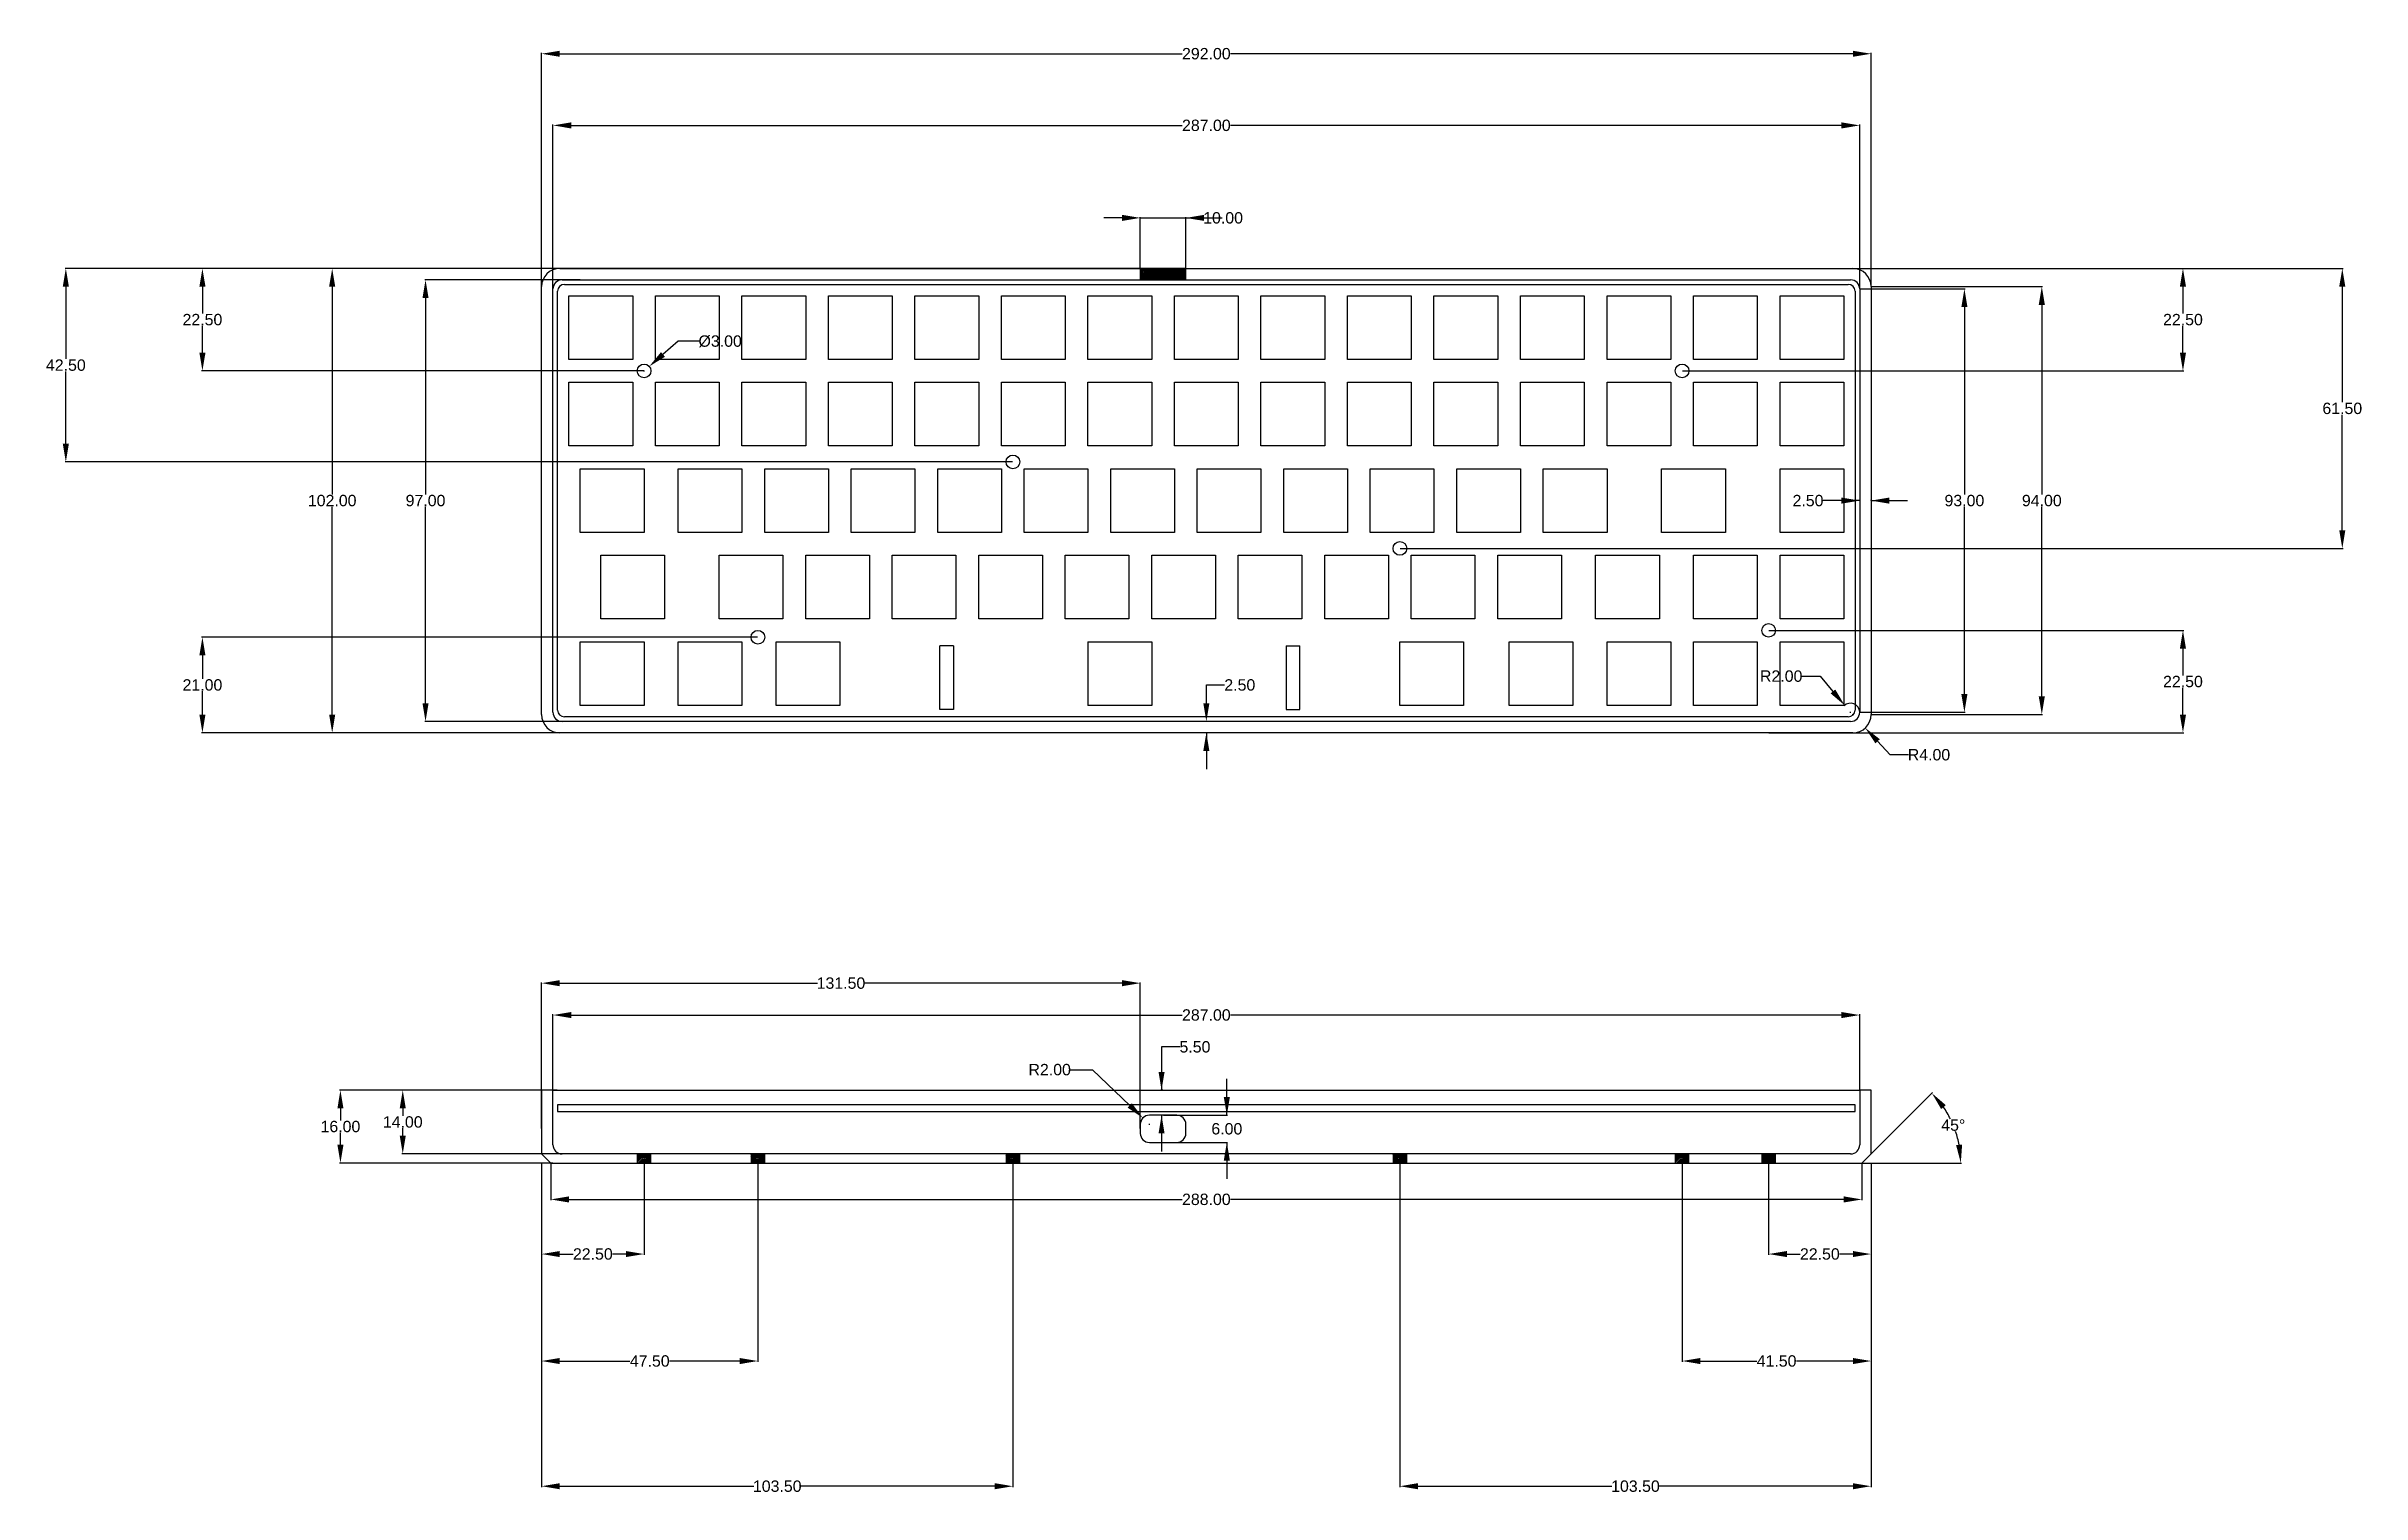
# Model space of a CAD drawing. Header units: inches. Extents: x -112 to 396, y -171 to 147.
import ezdxf

# ---------------------------------------------------------------- set-up
doc = ezdxf.new("R2010")
doc.units = ezdxf.units.IN
doc.header["$MEASUREMENT"] = 0
doc.layers.get('0').update_dxf_attribs({"color": 2})
doc.layers.add('case', color=7, linetype='Continuous')
doc.layers.add('quote', color=8, linetype='Continuous')
doc.styles.get("Standard").update_dxf_attribs({"font": 'arial.ttf', "height": 2.5})
doc.dimstyles.get("Standard").update_dxf_attribs({"dimtxt": 0.18, "dimasz": 4, "dimexe": 0.18, "dimexo": 0.0625, "dimgap": 0.09, "dimtad": 0, "dimtih": 1, "dimtoh": 1, "dimzin": 0, "dimdsep": 46, "dimtxsty": 'Standard', "dimcen": 0.09, "dimadec": 0, "dimazin": 0, "dimtfac": 1, "dimtofl": 0, "dimtmove": 0, "dimatfit": 3, "dimfxl": 1, "dimtolj": 1, "dimtzin": 0, "dimarcsym": 0})
pattern_1 = [(45, (0, -51), (-0.1767767, 0.1767767), [])]

# ---------------------------------------------------------------- blocks, each defined once
blk = doc.blocks.new('*D9')
at = {"layer": 'Defpoints', "color": 0}
for p in [(288.5, 145.66), (288.5, 94.5), (-3.5, 90.5)]:
    blk.add_point(p, dxfattribs=at)
at = {"layer": 'quote', "color": 0, "lineweight": -2}
for p, q in [((-3.5, 90.56), (-3.5, 145.84)), ((0.5, 145.66), (137.21, 145.66)), ((284.5, 145.66), (147.79, 145.66)), ((288.5, 94.56), (288.5, 145.84))]:
    blk.add_line(p, q, dxfattribs=at)
at = {"layer": 'quote', "color": 0}
for points in [[(0.5, 146.32), (0.5, 144.99), (-3.5, 145.66)], [(284.5, 144.99), (284.5, 146.32), (288.5, 145.66)]]:
    blk.add_solid(points, dxfattribs=at)
at = {"layer": 'quote', "color": 0, "insert": (142.5, 145.66), "char_height": 2.5, "attachment_point": 5}
blk.add_mtext('\\A1;292.00', dxfattribs=at)
blk = doc.blocks.new('*D10')
at = {"layer": 'Defpoints', "color": 0}
for p in [(286, 129.92), (-1, 94), (286, 94)]:
    blk.add_point(p, dxfattribs=at)
at = {"layer": 'quote', "color": 0, "lineweight": -2}
for p, q in [((-1, 94.06), (-1, 130.1)), ((3, 129.92), (137.21, 129.92)), ((282, 129.92), (147.79, 129.92)), ((286, 94.06), (286, 130.1))]:
    blk.add_line(p, q, dxfattribs=at)
at = {"layer": 'quote', "color": 0}
for points in [[(3, 130.59), (3, 129.25), (-1, 129.92)], [(282, 129.25), (282, 130.59), (286, 129.92)]]:
    blk.add_solid(points, dxfattribs=at)
at = {"layer": 'quote', "color": 0, "insert": (142.5, 129.92), "char_height": 2.5, "attachment_point": 5}
blk.add_mtext('\\A1;287.00', dxfattribs=at)
blk = doc.blocks.new('*D11')
at = {"layer": 'Defpoints', "color": 0}
for p in [(138, 109.6), (128, 98.5), (138, 98.5)]:
    blk.add_point(p, dxfattribs=at)
at = {"layer": 'quote', "color": 0, "lineweight": -2}
for p, q in [((124, 109.6), (120, 109.6)), ((128, 98.56), (128, 109.78)), ((128, 109.6), (138, 109.6)), ((138, 98.56), (138, 109.78)), ((138, 109.6), (142, 109.6)), ((142, 109.6), (146, 109.6))]:
    blk.add_line(p, q, dxfattribs=at)
at = {"layer": 'quote', "color": 0}
for points in [[(124, 108.94), (124, 110.27), (128, 109.6)], [(142, 110.27), (142, 108.94), (138, 109.6)]]:
    blk.add_solid(points, dxfattribs=at)
at = {"layer": 'quote', "color": 0, "insert": (146.18, 109.6), "char_height": 2.5, "attachment_point": 5}
blk.add_mtext('\\A1;10.00', dxfattribs=at)
blk = doc.blocks.new('*D16')
at = {"layer": 'Defpoints', "color": 0}
for p in [(0.5, 98.5), (-49.5, -3.5), (4.5, -3.5)]:
    blk.add_point(p, dxfattribs=at)
at = {"layer": 'quote', "color": 0, "lineweight": -2}
for p, q in [((0.44, 98.5), (-49.68, 98.5)), ((-49.5, 94.5), (-49.5, 48.87)), ((-49.5, 0.5), (-49.5, 46.13)), ((4.44, -3.5), (-49.68, -3.5))]:
    blk.add_line(p, q, dxfattribs=at)
at = {"layer": 'quote', "color": 0}
for points in [[(-48.83, 94.5), (-50.17, 94.5), (-49.5, 98.5)], [(-50.17, 0.5), (-48.83, 0.5), (-49.5, -3.5)]]:
    blk.add_solid(points, dxfattribs=at)
at = {"layer": 'quote', "color": 0, "insert": (-49.5, 47.5), "char_height": 2.5, "attachment_point": 5}
blk.add_mtext('\\A1;102.00', dxfattribs=at)
blk = doc.blocks.new('*D19')
at = {"layer": 'Defpoints', "color": 0}
for p in [(5, 96), (-29, -1), (5, -1)]:
    blk.add_point(p, dxfattribs=at)
at = {"layer": 'quote', "color": 0, "lineweight": -2}
for p, q in [((4.94, 96), (-29.18, 96)), ((-29, 92), (-29, 48.87)), ((-29, 3), (-29, 46.13)), ((4.94, -1), (-29.18, -1))]:
    blk.add_line(p, q, dxfattribs=at)
at = {"layer": 'quote', "color": 0}
for points in [[(-28.33, 92), (-29.67, 92), (-29, 96)], [(-29.67, 3), (-28.33, 3), (-29, -1)]]:
    blk.add_solid(points, dxfattribs=at)
at = {"layer": 'quote', "color": 0, "insert": (-29, 47.5), "char_height": 2.5, "attachment_point": 5}
blk.add_mtext('\\A1;97.00', dxfattribs=at)
blk = doc.blocks.new('*D22')
at = {"layer": 'Defpoints', "color": 0}
for p in [(288.5, 94.5), (288.5, 0.5), (326, 0.5)]:
    blk.add_point(p, dxfattribs=at)
at = {"layer": 'quote', "color": 0, "lineweight": -2}
for p, q in [((288.56, 94.5), (326.18, 94.5)), ((326, 90.5), (326, 48.87)), ((326, 4.5), (326, 46.13)), ((288.56, 0.5), (326.18, 0.5))]:
    blk.add_line(p, q, dxfattribs=at)
at = {"layer": 'quote', "color": 0}
for points in [[(326.67, 90.5), (325.33, 90.5), (326, 94.5)], [(325.33, 4.5), (326.67, 4.5), (326, 0.5)]]:
    blk.add_solid(points, dxfattribs=at)
at = {"layer": 'quote', "color": 0, "insert": (326, 47.5), "char_height": 2.5, "attachment_point": 5}
blk.add_mtext('\\A1;94.00', dxfattribs=at)
blk = doc.blocks.new('*D23')
at = {"layer": 'Defpoints', "color": 0}
for p in [(286, 94), (286, 1), (309, 1)]:
    blk.add_point(p, dxfattribs=at)
at = {"layer": 'quote', "color": 0, "lineweight": -2}
for p, q in [((286.06, 94), (309.18, 94)), ((309, 90), (309, 48.87)), ((309, 5), (309, 46.13)), ((286.06, 1), (309.18, 1))]:
    blk.add_line(p, q, dxfattribs=at)
at = {"layer": 'quote', "color": 0}
for points in [[(309.67, 90), (308.33, 90), (309, 94)], [(308.33, 5), (309.67, 5), (309, 1)]]:
    blk.add_solid(points, dxfattribs=at)
at = {"layer": 'quote', "color": 0, "insert": (309, 47.5), "char_height": 2.5, "attachment_point": 5}
blk.add_mtext('\\A1;93.00', dxfattribs=at)
blk = doc.blocks.new('*D24')
at = {"layer": 'Defpoints', "color": 0}
for p in [(20.13, 76.98), (17.87, 75.02)]:
    blk.add_point(p, dxfattribs=at)
at = {"layer": 'quote', "color": 0, "lineweight": -2}
for p, q in [((26.5, 82.5), (23.16, 79.6)), ((31.35, 82.5), (26.5, 82.5)), ((18.91, 76), (19.09, 76)), ((19, 75.91), (19, 76.09))]:
    blk.add_line(p, q, dxfattribs=at)
at = {"layer": 'quote', "color": 0}
blk.add_solid([(22.72, 80.11), (23.59, 79.1), (20.13, 76.98)], dxfattribs=at)
at = {"layer": 'quote', "color": 0, "insert": (35.72, 82.5), "char_height": 2.5, "attachment_point": 5}
blk.add_mtext('\\A1;%%c3.00', dxfattribs=at)
blk = doc.blocks.new('*D28')
at = {"layer": 'Defpoints', "color": 0}
for p in [(-1, -82), (-47.69, -98), (-1, -98)]:
    blk.add_point(p, dxfattribs=at)
at = {"layer": 'quote', "color": 0, "lineweight": -2}
for p, q in [((-1.06, -82), (-47.87, -82)), ((-47.69, -86), (-47.69, -88.63)), ((-47.69, -94), (-47.69, -91.37)), ((-1.06, -98), (-47.87, -98))]:
    blk.add_line(p, q, dxfattribs=at)
at = {"layer": 'quote', "color": 0}
for points in [[(-47.02, -86), (-48.35, -86), (-47.69, -82)], [(-48.35, -94), (-47.02, -94), (-47.69, -98)]]:
    blk.add_solid(points, dxfattribs=at)
at = {"layer": 'quote', "color": 0, "insert": (-47.69, -90), "char_height": 2.5, "attachment_point": 5}
blk.add_mtext('\\A1;16.00', dxfattribs=at)
blk = doc.blocks.new('*D30')
at = {"layer": 'Defpoints', "color": 0}
for p in [(-34, -82), (0, -82), (5, -96)]:
    blk.add_point(p, dxfattribs=at)
at = {"layer": 'quote', "color": 0, "lineweight": -2}
for p, q in [((-0.06, -82), (-34.18, -82)), ((-34, -86), (-34, -87.63)), ((-34, -92), (-34, -90.37)), ((4.94, -96), (-34.18, -96))]:
    blk.add_line(p, q, dxfattribs=at)
at = {"layer": 'quote', "color": 0}
for points in [[(-33.33, -86), (-34.67, -86), (-34, -82)], [(-34.67, -92), (-33.33, -92), (-34, -96)]]:
    blk.add_solid(points, dxfattribs=at)
at = {"layer": 'quote', "color": 0, "insert": (-34, -89), "char_height": 2.5, "attachment_point": 5}
blk.add_mtext('\\A1;14.00', dxfattribs=at)
blk = doc.blocks.new('*D33')
at = {"layer": 'Defpoints', "color": 0}
for p in [(133, -87.5), (133, -93.5), (147, -93.5)]:
    blk.add_point(p, dxfattribs=at)
at = {"layer": 'quote', "color": 0, "lineweight": -2}
for p, q in [((147, -87.5), (147, -79.5)), ((133.06, -87.5), (147.18, -87.5)), ((133.06, -93.5), (147.18, -93.5)), ((147, -93.5), (147, -101.5))]:
    blk.add_line(p, q, dxfattribs=at)
at = {"layer": 'quote', "color": 0}
for points in [[(146.33, -83.5), (147.67, -83.5), (147, -87.5)], [(147.67, -97.5), (146.33, -97.5), (147, -93.5)]]:
    blk.add_solid(points, dxfattribs=at)
at = {"layer": 'quote', "color": 0, "insert": (147, -90.5), "char_height": 2.5, "attachment_point": 5}
blk.add_mtext('\\A1;6.00', dxfattribs=at)
blk = doc.blocks.new('*D35')
at = {"layer": 'Defpoints', "color": 0}
for p in [(132.66, -82), (133, -82), (133, -87.5)]:
    blk.add_point(p, dxfattribs=at)
at = {"layer": 'quote', "color": 0, "lineweight": -2}
for p, q in [((136.66, -72.5), (132.66, -72.5)), ((132.66, -72.5), (132.66, -82)), ((132.94, -82), (132.48, -82)), ((132.94, -87.5), (132.48, -87.5)), ((132.66, -87.5), (132.66, -95.5))]:
    blk.add_line(p, q, dxfattribs=at)
at = {"layer": 'quote', "color": 0}
for points in [[(132, -78), (133.33, -78), (132.66, -82)], [(133.33, -91.5), (132, -91.5), (132.66, -87.5)]]:
    blk.add_solid(points, dxfattribs=at)
at = {"layer": 'quote', "color": 0, "insert": (140, -72.5), "char_height": 2.5, "attachment_point": 5}
blk.add_mtext('\\A1;5.50', dxfattribs=at)
blk = doc.blocks.new('*D36')
at = {"layer": 'Defpoints', "color": 0}
for p in [(128.56, -88.11), (130, -89.5)]:
    blk.add_point(p, dxfattribs=at)
at = {"layer": 'quote', "color": 0, "lineweight": -2}
for p, q in [((112.61, -77.5), (117.5, -77.5)), ((117.5, -77.5), (125.67, -85.34)), ((129.91, -89.5), (130.09, -89.5)), ((130, -89.59), (130, -89.41))]:
    blk.add_line(p, q, dxfattribs=at)
at = {"layer": 'quote', "color": 0}
blk.add_solid([(125.21, -85.83), (126.13, -84.86), (128.56, -88.11)], dxfattribs=at)
at = {"layer": 'quote', "color": 0, "insert": (108.09, -77.5), "char_height": 2.5, "attachment_point": 5}
blk.add_mtext('\\A1;R2.00', dxfattribs=at)
blk = doc.blocks.new('*D37')
at = {"layer": 'Defpoints', "color": 0}
for p in [(-78, 98.5), (133, 98.5), (19, 76)]:
    blk.add_point(p, dxfattribs=at)
at = {"layer": 'quote', "color": 0, "lineweight": -2}
for p, q in [((132.94, 98.5), (-78.18, 98.5)), ((-78, 94.5), (-78, 88.62)), ((-78, 80), (-78, 85.88)), ((18.94, 76), (-78.18, 76))]:
    blk.add_line(p, q, dxfattribs=at)
at = {"layer": 'quote', "color": 0}
for points in [[(-77.33, 94.5), (-78.67, 94.5), (-78, 98.5)], [(-78.67, 80), (-77.33, 80), (-78, 76)]]:
    blk.add_solid(points, dxfattribs=at)
at = {"layer": 'quote', "color": 0, "insert": (-78, 87.25), "char_height": 2.5, "attachment_point": 5}
blk.add_mtext('\\A1;22.50', dxfattribs=at)
blk = doc.blocks.new('*D38')
at = {"layer": 'Defpoints', "color": 0}
for p in [(44, 17.5), (-78, -3.5), (44, -3.5)]:
    blk.add_point(p, dxfattribs=at)
at = {"layer": 'quote', "color": 0, "lineweight": -2}
for p, q in [((43.94, 17.5), (-78.18, 17.5)), ((-78, 13.5), (-78, 8.37)), ((-78, 0.5), (-78, 5.63)), ((43.94, -3.5), (-78.18, -3.5))]:
    blk.add_line(p, q, dxfattribs=at)
at = {"layer": 'quote', "color": 0}
for points in [[(-77.33, 13.5), (-78.67, 13.5), (-78, 17.5)], [(-78.67, 0.5), (-77.33, 0.5), (-78, -3.5)]]:
    blk.add_solid(points, dxfattribs=at)
at = {"layer": 'quote', "color": 0, "insert": (-78, 7), "char_height": 2.5, "attachment_point": 5}
blk.add_mtext('\\A1;21.00', dxfattribs=at)
blk = doc.blocks.new('*D39')
at = {"layer": 'Defpoints', "color": 0}
for p in [(-108, 98.5), (100, 98.5), (100, 56)]:
    blk.add_point(p, dxfattribs=at)
at = {"layer": 'quote', "color": 0, "lineweight": -2}
for p, q in [((99.94, 98.5), (-108.18, 98.5)), ((-108, 94.5), (-108, 78.62)), ((-108, 60), (-108, 75.88)), ((99.94, 56), (-108.18, 56))]:
    blk.add_line(p, q, dxfattribs=at)
at = {"layer": 'quote', "color": 0}
for points in [[(-107.33, 94.5), (-108.67, 94.5), (-108, 98.5)], [(-108.67, 60), (-107.33, 60), (-108, 56)]]:
    blk.add_solid(points, dxfattribs=at)
at = {"layer": 'quote', "color": 0, "insert": (-108, 77.25), "char_height": 2.5, "attachment_point": 5}
blk.add_mtext('\\A1;42.50', dxfattribs=at)
blk = doc.blocks.new('*D40')
at = {"layer": 'Defpoints', "color": 0}
for p in [(247, 98.5), (357, 98.5), (247, 76)]:
    blk.add_point(p, dxfattribs=at)
at = {"layer": 'quote', "color": 0, "lineweight": -2}
for p, q in [((247.06, 98.5), (357.18, 98.5)), ((357, 94.5), (357, 88.62)), ((357, 80), (357, 85.88)), ((247.06, 76), (357.18, 76))]:
    blk.add_line(p, q, dxfattribs=at)
at = {"layer": 'quote', "color": 0}
for points in [[(357.67, 94.5), (356.33, 94.5), (357, 98.5)], [(356.33, 80), (357.67, 80), (357, 76)]]:
    blk.add_solid(points, dxfattribs=at)
at = {"layer": 'quote', "color": 0, "insert": (357, 87.25), "char_height": 2.5, "attachment_point": 5}
blk.add_mtext('\\A1;22.50', dxfattribs=at)
blk = doc.blocks.new('*D41')
at = {"layer": 'Defpoints', "color": 0}
for p in [(266, 19), (266, -3.5), (357, -3.5)]:
    blk.add_point(p, dxfattribs=at)
at = {"layer": 'quote', "color": 0, "lineweight": -2}
for p, q in [((266.06, 19), (357.18, 19)), ((357, 15), (357, 9.12)), ((357, 0.5), (357, 6.38)), ((266.06, -3.5), (357.18, -3.5))]:
    blk.add_line(p, q, dxfattribs=at)
at = {"layer": 'quote', "color": 0}
for points in [[(357.67, 15), (356.33, 15), (357, 19)], [(356.33, 0.5), (357.67, 0.5), (357, -3.5)]]:
    blk.add_solid(points, dxfattribs=at)
at = {"layer": 'quote', "color": 0, "insert": (357, 7.75), "char_height": 2.5, "attachment_point": 5}
blk.add_mtext('\\A1;22.50', dxfattribs=at)
blk = doc.blocks.new('*D42')
at = {"layer": 'Defpoints', "color": 0}
for p in [(185, 98.5), (392, 98.5), (185, 37)]:
    blk.add_point(p, dxfattribs=at)
at = {"layer": 'quote', "color": 0, "lineweight": -2}
for p, q in [((185.06, 98.5), (392.18, 98.5)), ((392, 94.5), (392, 69.12)), ((392, 41), (392, 66.38)), ((185.06, 37), (392.18, 37))]:
    blk.add_line(p, q, dxfattribs=at)
at = {"layer": 'quote', "color": 0}
for points in [[(392.67, 94.5), (391.33, 94.5), (392, 98.5)], [(391.33, 41), (392.67, 41), (392, 37)]]:
    blk.add_solid(points, dxfattribs=at)
at = {"layer": 'quote', "color": 0, "insert": (392, 67.75), "char_height": 2.5, "attachment_point": 5}
blk.add_mtext('\\A1;61.50', dxfattribs=at)
blk = doc.blocks.new('*D43')
at = {"layer": 'Defpoints', "color": 0}
for p in [(-3.5, -98), (19, -98), (-3.5, -118)]:
    blk.add_point(p, dxfattribs=at)
at = {"layer": 'quote', "color": 0, "lineweight": -2}
for p, q in [((-3.5, -98.06), (-3.5, -118.18)), ((19, -98.06), (19, -118.18)), ((0.5, -118), (3.43, -118)), ((15, -118), (12.07, -118))]:
    blk.add_line(p, q, dxfattribs=at)
at = {"layer": 'quote', "color": 0}
for points in [[(0.5, -117.33), (0.5, -118.67), (-3.5, -118)], [(15, -118.67), (15, -117.33), (19, -118)]]:
    blk.add_solid(points, dxfattribs=at)
at = {"layer": 'quote', "color": 0, "insert": (7.75, -118), "char_height": 2.5, "attachment_point": 5}
blk.add_mtext('\\A1;22.50', dxfattribs=at)
blk = doc.blocks.new('*D44')
at = {"layer": 'Defpoints', "color": 0}
for p in [(-3.5, -98.06), (44, -98), (-3.5, -141.5)]:
    blk.add_point(p, dxfattribs=at)
at = {"layer": 'quote', "color": 0, "lineweight": -2}
for p, q in [((-3.5, -98.12), (-3.5, -141.68)), ((44, -98.06), (44, -141.68)), ((0.5, -141.5), (15.89, -141.5)), ((40, -141.5), (24.61, -141.5))]:
    blk.add_line(p, q, dxfattribs=at)
at = {"layer": 'quote', "color": 0}
for points in [[(0.5, -140.83), (0.5, -142.17), (-3.5, -141.5)], [(40, -142.17), (40, -140.83), (44, -141.5)]]:
    blk.add_solid(points, dxfattribs=at)
at = {"layer": 'quote', "color": 0, "insert": (20.25, -141.5), "char_height": 2.5, "attachment_point": 5}
blk.add_mtext('\\A1;47.50', dxfattribs=at)
blk = doc.blocks.new('*D45')
at = {"layer": 'Defpoints', "color": 0}
for p in [(-3.5, -98), (100, -98), (-3.5, -169)]:
    blk.add_point(p, dxfattribs=at)
at = {"layer": 'quote', "color": 0, "lineweight": -2}
for p, q in [((-3.5, -98.06), (-3.5, -169.18)), ((100, -98.06), (100, -169.18)), ((0.5, -169), (43.09, -169)), ((96, -169), (53.41, -169))]:
    blk.add_line(p, q, dxfattribs=at)
at = {"layer": 'quote', "color": 0}
for points in [[(0.5, -168.33), (0.5, -169.67), (-3.5, -169)], [(96, -169.67), (96, -168.33), (100, -169)]]:
    blk.add_solid(points, dxfattribs=at)
at = {"layer": 'quote', "color": 0, "insert": (48.25, -169), "char_height": 2.5, "attachment_point": 5}
blk.add_mtext('\\A1;103.50', dxfattribs=at)
blk = doc.blocks.new('*D46')
at = {"layer": 'Defpoints', "color": 0}
for p in [(266, -98), (288.5, -98), (288.5, -118)]:
    blk.add_point(p, dxfattribs=at)
at = {"layer": 'quote', "color": 0, "lineweight": -2}
for p, q in [((266, -98.06), (266, -118.18)), ((288.5, -98.06), (288.5, -118.18)), ((270, -118), (272.93, -118)), ((284.5, -118), (281.57, -118))]:
    blk.add_line(p, q, dxfattribs=at)
at = {"layer": 'quote', "color": 0}
for points in [[(270, -117.33), (270, -118.67), (266, -118)], [(284.5, -118.67), (284.5, -117.33), (288.5, -118)]]:
    blk.add_solid(points, dxfattribs=at)
at = {"layer": 'quote', "color": 0, "insert": (277.25, -118), "char_height": 2.5, "attachment_point": 5}
blk.add_mtext('\\A1;22.50', dxfattribs=at)
blk = doc.blocks.new('*D47')
at = {"layer": 'Defpoints', "color": 0}
for p in [(247, -98), (288.5, -98.06), (288.5, -141.5)]:
    blk.add_point(p, dxfattribs=at)
at = {"layer": 'quote', "color": 0, "lineweight": -2}
for p, q in [((247, -98.06), (247, -141.68)), ((288.5, -98.12), (288.5, -141.68)), ((251, -141.5), (263.39, -141.5)), ((284.5, -141.5), (272.11, -141.5))]:
    blk.add_line(p, q, dxfattribs=at)
at = {"layer": 'quote', "color": 0}
for points in [[(251, -140.83), (251, -142.17), (247, -141.5)], [(284.5, -142.17), (284.5, -140.83), (288.5, -141.5)]]:
    blk.add_solid(points, dxfattribs=at)
at = {"layer": 'quote', "color": 0, "insert": (267.75, -141.5), "char_height": 2.5, "attachment_point": 5}
blk.add_mtext('\\A1;41.50', dxfattribs=at)
blk = doc.blocks.new('*D48')
at = {"layer": 'Defpoints', "color": 0}
for p in [(185, -98), (288.5, -98.12), (288.5, -169)]:
    blk.add_point(p, dxfattribs=at)
at = {"layer": 'quote', "color": 0, "lineweight": -2}
for p, q in [((185, -98.06), (185, -169.18)), ((288.5, -98.19), (288.5, -169.18)), ((189, -169), (231.59, -169)), ((284.5, -169), (241.91, -169))]:
    blk.add_line(p, q, dxfattribs=at)
at = {"layer": 'quote', "color": 0}
for points in [[(189, -168.33), (189, -169.67), (185, -169)], [(284.5, -169.67), (284.5, -168.33), (288.5, -169)]]:
    blk.add_solid(points, dxfattribs=at)
at = {"layer": 'quote', "color": 0, "insert": (236.75, -169), "char_height": 2.5, "attachment_point": 5}
blk.add_mtext('\\A1;103.50', dxfattribs=at)
blk = doc.blocks.new('*D49')
at = {"layer": 'Defpoints', "color": 0}
for p in [(288.5, -96), (307.47, -92.38), (-1.5, -98), (286.5, -98), (286.5, -98)]:
    blk.add_point(p, dxfattribs=at)
at = {"layer": 'quote', "color": 0, "lineweight": -2}
for p, q in [((288.54, -95.96), (301.98, -82.52)), ((286.56, -98), (308.39, -98))]:
    blk.add_line(p, q, dxfattribs=at)
for start, end in [(26.5113, 34.4276), (10.5724, 18.602)]:
    blk.add_arc((286.5, -98), 21.71, start, end, dxfattribs=at)
at = {"layer": 'quote', "color": 0}
for points in [[(304.92, -85.3), (303.89, -86.15), (301.85, -82.65)], [(307.18, -94.08), (308.5, -93.96), (308.21, -98)]]:
    blk.add_solid(points, dxfattribs=at)
at = {"layer": 'quote', "color": 0, "insert": (306.56, -89.69), "char_height": 2.5, "attachment_point": 5}
blk.add_mtext('\\A1;45%%d', dxfattribs=at)
blk = doc.blocks.new('*D53')
at = {"layer": 'Defpoints', "color": 0}
for p in [(286, 47.5), (288.5, 47.5), (288.5, 47.5)]:
    blk.add_point(p, dxfattribs=at)
at = {"layer": 'quote', "color": 0, "lineweight": -2}
for p, q in [((286, 47.5), (278, 47.5)), ((286, 47.5), (278, 47.5)), ((286, 47.56), (286, 47.68)), ((288.5, 47.56), (288.5, 47.68)), ((288.5, 47.5), (296.5, 47.5))]:
    blk.add_line(p, q, dxfattribs=at)
at = {"layer": 'quote', "color": 0}
for points in [[(282, 46.83), (282, 48.17), (286, 47.5)], [(292.5, 48.17), (292.5, 46.83), (288.5, 47.5)]]:
    blk.add_solid(points, dxfattribs=at)
at = {"layer": 'quote', "color": 0, "insert": (274.65, 47.5), "char_height": 2.5, "attachment_point": 5}
blk.add_mtext('\\A1;2.50', dxfattribs=at)
blk = doc.blocks.new('*D55')
at = {"layer": 'Defpoints', "color": 0}
for p in [(-3.5, -58.5), (-3.5, -90.5), (128, -90.5)]:
    blk.add_point(p, dxfattribs=at)
at = {"layer": 'quote', "color": 0, "lineweight": -2}
for p, q in [((-3.5, -90.44), (-3.5, -58.32)), ((0.5, -58.5), (57.09, -58.5)), ((124, -58.5), (67.41, -58.5)), ((128, -90.44), (128, -58.32))]:
    blk.add_line(p, q, dxfattribs=at)
at = {"layer": 'quote', "color": 0}
for points in [[(0.5, -57.83), (0.5, -59.17), (-3.5, -58.5)], [(124, -59.17), (124, -57.83), (128, -58.5)]]:
    blk.add_solid(points, dxfattribs=at)
at = {"layer": 'quote', "color": 0, "insert": (62.25, -58.5), "char_height": 2.5, "attachment_point": 5}
blk.add_mtext('\\A1;131.50', dxfattribs=at)
blk = doc.blocks.new('*D56')
at = {"layer": 'Defpoints', "color": 0}
for p in [(142.5, -1), (142.5, -1), (142.5, -3.5)]:
    blk.add_point(p, dxfattribs=at)
at = {"layer": 'quote', "color": 0, "lineweight": -2}
for p, q in [((142.5, 7), (146.5, 7)), ((142.5, 3), (142.5, 7)), ((142.44, -1), (142.32, -1)), ((142.44, -3.5), (142.32, -3.5)), ((142.5, -3.5), (142.5, -11.5))]:
    blk.add_line(p, q, dxfattribs=at)
at = {"layer": 'quote', "color": 0}
for points in [[(141.83, 3), (143.17, 3), (142.5, -1)], [(143.17, -7.5), (141.83, -7.5), (142.5, -3.5)]]:
    blk.add_solid(points, dxfattribs=at)
at = {"layer": 'quote', "color": 0, "insert": (149.85, 7), "char_height": 2.5, "attachment_point": 5}
blk.add_mtext('\\A1;2.50', dxfattribs=at)
blk = doc.blocks.new('*D57')
at = {"layer": 'Defpoints', "color": 0}
for p in [(-1.5, -98), (286.5, -98), (286.5, -106)]:
    blk.add_point(p, dxfattribs=at)
at = {"layer": 'quote', "color": 0, "lineweight": -2}
for p, q in [((-1.5, -98.06), (-1.5, -106.18)), ((286.5, -98.06), (286.5, -106.18)), ((2.5, -106), (137.21, -106)), ((282.5, -106), (147.79, -106))]:
    blk.add_line(p, q, dxfattribs=at)
at = {"layer": 'quote', "color": 0}
for points in [[(2.5, -105.33), (2.5, -106.67), (-1.5, -106)], [(282.5, -106.67), (282.5, -105.33), (286.5, -106)]]:
    blk.add_solid(points, dxfattribs=at)
at = {"layer": 'quote', "color": 0, "insert": (142.5, -106), "char_height": 2.5, "attachment_point": 5}
blk.add_mtext('\\A1;288.00', dxfattribs=at)
blk = doc.blocks.new('*D58')
at = {"layer": 'Defpoints', "color": 0}
for p in [(286, -65.5), (-1, -82), (286, -82)]:
    blk.add_point(p, dxfattribs=at)
at = {"layer": 'quote', "color": 0, "lineweight": -2}
for p, q in [((-1, -81.94), (-1, -65.32)), ((3, -65.5), (137.21, -65.5)), ((282, -65.5), (147.79, -65.5)), ((286, -81.94), (286, -65.32))]:
    blk.add_line(p, q, dxfattribs=at)
at = {"layer": 'quote', "color": 0}
for points in [[(3, -64.83), (3, -66.17), (-1, -65.5)], [(282, -66.17), (282, -64.83), (286, -65.5)]]:
    blk.add_solid(points, dxfattribs=at)
at = {"layer": 'quote', "color": 0, "insert": (142.5, -65.5), "char_height": 2.5, "attachment_point": 5}
blk.add_mtext('\\A1;287.00', dxfattribs=at)
blk = doc.blocks.new('*D60')
at = {"layer": 'Defpoints', "color": 0}
for p in [(282.71, 2.53), (284, 1)]:
    blk.add_point(p, dxfattribs=at)
at = {"layer": 'quote', "color": 0, "lineweight": -2}
for p, q in [((273.29, 8.94), (277.29, 8.94)), ((277.29, 8.94), (280.13, 5.58)), ((283.91, 1), (284.09, 1)), ((284, 0.91), (284, 1.09))]:
    blk.add_line(p, q, dxfattribs=at)
blk.add_arc((284, 1), 2, 1.7906, 135.3426, dxfattribs=at)
at = {"layer": 'quote', "color": 0}
blk.add_solid([(279.62, 5.15), (280.64, 6.01), (282.71, 2.53)], dxfattribs=at)
at = {"layer": 'quote', "color": 0, "insert": (268.76, 8.94), "char_height": 2.5, "attachment_point": 5}
blk.add_mtext('\\A1;R2.00', dxfattribs=at)
blk = doc.blocks.new('*D61')
at = {"layer": 'Defpoints', "color": 0}
for p in [(284.5, 0.5), (287.22, -2.43)]:
    blk.add_point(p, dxfattribs=at)
at = {"layer": 'quote', "color": 0, "lineweight": -2}
for p, q in [((284.41, 0.5), (284.59, 0.5)), ((284.5, 0.41), (284.5, 0.59)), ((292.69, -8.33), (289.94, -5.37)), ((296.69, -8.33), (292.69, -8.33))]:
    blk.add_line(p, q, dxfattribs=at)
at = {"layer": 'quote', "color": 0}
blk.add_solid([(290.43, -4.91), (289.45, -5.82), (287.22, -2.43)], dxfattribs=at)
at = {"layer": 'quote', "color": 0, "insert": (301.22, -8.33), "char_height": 2.5, "attachment_point": 5}
blk.add_mtext('\\A1;R4.00', dxfattribs=at)

msp = doc.modelspace()

# ---------------------------------------------------------------- hatches: boundary and pattern name
at = {"layer": 'case'}
h = msp.add_hatch(dxfattribs=at)
h.set_pattern_fill('ANSI31', color=256, scale=2, style=0)
h.set_pattern_definition([(45, (114, 0), (-0.1767767, 0.1767767), [])])
h.paths.add_polyline_path([(128, 98.5), (128, 96), (138, 96), (138, 98.5)])
h = msp.add_hatch(dxfattribs=at)
h.set_pattern_fill('ANSI31', color=256, scale=2, style=0)
h.set_pattern_definition(pattern_1)
edge = h.paths.add_edge_path()
edge.add_line((17.5, -98), (20.5, -98))
edge.add_line((17.5, -96), (17.5, -98))
edge.add_line((20.5, -96), (17.5, -96))
edge.add_line((20.5, -98), (20.5, -96))
h = msp.add_hatch(dxfattribs=at)
h.set_pattern_fill('ANSI31', color=256, scale=2, style=0)
h.set_pattern_definition(pattern_1)
h.paths.add_polyline_path([(42.5, -96), (42.5, -98), (45.5, -98), (45.5, -96)])
h = msp.add_hatch(dxfattribs=at)
h.set_pattern_fill('ANSI31', color=256, scale=2, style=0)
h.set_pattern_definition(pattern_1)
h.paths.add_polyline_path([(98.5, -96), (98.5, -98), (101.5, -98), (101.5, -96)])
h = msp.add_hatch(dxfattribs=at)
h.set_pattern_fill('ANSI31', color=256, scale=2, style=0)
h.set_pattern_definition(pattern_1)
h.paths.add_polyline_path([(183.5, -96), (183.5, -98), (186.5, -98), (186.5, -96)])
h = msp.add_hatch(dxfattribs=at)
h.set_pattern_fill('ANSI31', color=256, scale=2, style=0)
h.set_pattern_definition(pattern_1)
h.paths.add_polyline_path([(245.5, -96), (245.5, -98), (248.5, -98), (248.5, -96)])
h = msp.add_hatch(dxfattribs=at)
h.set_pattern_fill('ANSI31', color=256, scale=2, style=0)
h.set_pattern_definition(pattern_1)
h.paths.add_polyline_path([(264.5, -96), (264.5, -98), (267.5, -98), (267.5, -96)])

# ---------------------------------------------------------------- linework, layer by layer
for p, q in [((0, 1.5), (0, 93.5)), ((1.5, 95), (283.5, 95)), ((2.5, 92.5), (16.5, 92.5)), ((2.5, 78.5), (2.5, 92.5)), ((16.5, 92.5), (16.5, 78.5)), ((21.5, 92.5), (35.5, 92.5)), ((21.5, 78.5), (21.5, 92.5)), ((35.5, 92.5), (35.5, 78.5)), ((40.5, 92.5), (54.5, 92.5)), ((40.5, 78.5), (40.5, 92.5)), ((54.5, 92.5), (54.5, 78.5)), ((59.5, 92.5), (73.5, 92.5)), ((59.5, 78.5), (59.5, 92.5)), ((73.5, 92.5), (73.5, 78.5)), ((78.5, 92.5), (92.5, 92.5)), ((78.5, 78.5), (78.5, 92.5)), ((92.5, 92.5), (92.5, 78.5)), ((97.5, 92.5), (111.5, 92.5)), ((97.5, 78.5), (97.5, 92.5)), ((111.5, 92.5), (111.5, 78.5)), ((116.5, 92.5), (130.5, 92.5)), ((116.5, 78.5), (116.5, 92.5)), ((130.5, 92.5), (130.5, 78.5)), ((135.5, 92.5), (149.5, 92.5)), ((135.5, 78.5), (135.5, 92.5)), ((149.5, 92.5), (149.5, 78.5)), ((154.5, 92.5), (168.5, 92.5)), ((154.5, 78.5), (154.5, 92.5)), ((168.5, 92.5), (168.5, 78.5)), ((173.5, 92.5), (187.5, 92.5)), ((173.5, 78.5), (173.5, 92.5)), ((187.5, 92.5), (187.5, 78.5)), ((192.5, 92.5), (206.5, 92.5)), ((192.5, 78.5), (192.5, 92.5)), ((206.5, 92.5), (206.5, 78.5)), ((211.5, 92.5), (225.5, 92.5)), ((211.5, 78.5), (211.5, 92.5)), ((225.5, 92.5), (225.5, 78.5)), ((230.5, 92.5), (244.5, 92.5)), ((230.5, 78.5), (230.5, 92.5)), ((244.5, 92.5), (244.5, 78.5)), ((249.5, 92.5), (263.5, 92.5)), ((249.5, 78.5), (249.5, 92.5)), ((263.5, 92.5), (263.5, 78.5)), ((268.5, 92.5), (282.5, 92.5)), ((268.5, 78.5), (268.5, 92.5)), ((282.5, 92.5), (282.5, 78.5)), ((285, 93.5), (285, 1.5)), ((16.5, 78.5), (2.5, 78.5)), ((35.5, 78.5), (21.5, 78.5)), ((54.5, 78.5), (40.5, 78.5)), ((73.5, 78.5), (59.5, 78.5)), ((92.5, 78.5), (78.5, 78.5)), ((111.5, 78.5), (97.5, 78.5)), ((130.5, 78.5), (116.5, 78.5)), ((149.5, 78.5), (135.5, 78.5)), ((168.5, 78.5), (154.5, 78.5)), ((187.5, 78.5), (173.5, 78.5)), ((206.5, 78.5), (192.5, 78.5)), ((225.5, 78.5), (211.5, 78.5)), ((244.5, 78.5), (230.5, 78.5)), ((263.5, 78.5), (249.5, 78.5)), ((282.5, 78.5), (268.5, 78.5)), ((2.5, 73.5), (16.5, 73.5)), ((2.5, 59.5), (2.5, 73.5)), ((16.5, 73.5), (16.5, 59.5)), ((21.5, 73.5), (35.5, 73.5)), ((21.5, 59.5), (21.5, 73.5)), ((35.5, 73.5), (35.5, 59.5)), ((40.5, 73.5), (54.5, 73.5)), ((40.5, 59.5), (40.5, 73.5)), ((54.5, 73.5), (54.5, 59.5)), ((59.5, 73.5), (73.5, 73.5)), ((59.5, 59.5), (59.5, 73.5)), ((73.5, 73.5), (73.5, 59.5)), ((78.5, 73.5), (92.5, 73.5)), ((78.5, 59.5), (78.5, 73.5)), ((92.5, 73.5), (92.5, 59.5)), ((97.5, 73.5), (111.5, 73.5)), ((97.5, 59.5), (97.5, 73.5)), ((111.5, 73.5), (111.5, 59.5)), ((116.5, 73.5), (130.5, 73.5)), ((116.5, 59.5), (116.5, 73.5)), ((130.5, 73.5), (130.5, 59.5)), ((135.5, 73.5), (149.5, 73.5)), ((135.5, 59.5), (135.5, 73.5)), ((149.5, 73.5), (149.5, 59.5)), ((154.5, 73.5), (168.5, 73.5)), ((154.5, 59.5), (154.5, 73.5)), ((168.5, 73.5), (168.5, 59.5)), ((173.5, 73.5), (187.5, 73.5)), ((173.5, 59.5), (173.5, 73.5)), ((187.5, 73.5), (187.5, 59.5)), ((192.5, 73.5), (206.5, 73.5)), ((192.5, 59.5), (192.5, 73.5)), ((206.5, 73.5), (206.5, 59.5)), ((211.5, 73.5), (225.5, 73.5)), ((211.5, 59.5), (211.5, 73.5)), ((225.5, 73.5), (225.5, 59.5)), ((230.5, 73.5), (244.5, 73.5)), ((230.5, 59.5), (230.5, 73.5)), ((244.5, 73.5), (244.5, 59.5)), ((249.5, 73.5), (263.5, 73.5)), ((249.5, 59.5), (249.5, 73.5)), ((263.5, 73.5), (263.5, 59.5)), ((268.5, 73.5), (282.5, 73.5)), ((268.5, 59.5), (268.5, 73.5)), ((282.5, 73.5), (282.5, 59.5)), ((16.5, 59.5), (2.5, 59.5)), ((35.5, 59.5), (21.5, 59.5)), ((54.5, 59.5), (40.5, 59.5)), ((73.5, 59.5), (59.5, 59.5)), ((92.5, 59.5), (78.5, 59.5)), ((111.5, 59.5), (97.5, 59.5)), ((130.5, 59.5), (116.5, 59.5)), ((149.5, 59.5), (135.5, 59.5)), ((168.5, 59.5), (154.5, 59.5)), ((187.5, 59.5), (173.5, 59.5)), ((206.5, 59.5), (192.5, 59.5)), ((225.5, 59.5), (211.5, 59.5)), ((244.5, 59.5), (230.5, 59.5)), ((263.5, 59.5), (249.5, 59.5)), ((282.5, 59.5), (268.5, 59.5)), ((5, 54.5), (19, 54.5)), ((5, 40.5), (5, 54.5)), ((19, 54.5), (19, 40.5)), ((26.5, 54.5), (40.5, 54.5)), ((26.5, 40.5), (26.5, 54.5)), ((40.5, 54.5), (40.5, 40.5)), ((45.5, 54.5), (59.5, 54.5)), ((45.5, 40.5), (45.5, 54.5)), ((59.5, 54.5), (59.5, 40.5)), ((64.5, 54.5), (78.5, 54.5)), ((64.5, 40.5), (64.5, 54.5)), ((78.5, 54.5), (78.5, 40.5)), ((83.5, 54.5), (97.5, 54.5)), ((83.5, 40.5), (83.5, 54.5)), ((97.5, 54.5), (97.5, 40.5)), ((102.5, 54.5), (116.5, 54.5)), ((102.5, 40.5), (102.5, 54.5)), ((116.5, 54.5), (116.5, 40.5)), ((121.5, 54.5), (135.5, 54.5)), ((121.5, 40.5), (121.5, 54.5)), ((135.5, 54.5), (135.5, 40.5)), ((140.5, 54.5), (154.5, 54.5)), ((140.5, 40.5), (140.5, 54.5)), ((154.5, 54.5), (154.5, 40.5)), ((159.5, 54.5), (173.5, 54.5)), ((159.5, 40.5), (159.5, 54.5)), ((173.5, 54.5), (173.5, 40.5)), ((178.5, 54.5), (192.5, 54.5)), ((178.5, 40.5), (178.5, 54.5)), ((192.5, 54.5), (192.5, 40.5)), ((197.5, 54.5), (211.5, 54.5)), ((197.5, 40.5), (197.5, 54.5)), ((211.5, 54.5), (211.5, 40.5)), ((216.5, 54.5), (230.5, 54.5)), ((216.5, 40.5), (216.5, 54.5)), ((230.5, 54.5), (230.5, 40.5)), ((242.5, 54.5), (256.5, 54.5)), ((242.5, 40.5), (242.5, 54.5)), ((256.5, 54.5), (256.5, 40.5)), ((268.5, 54.5), (282.5, 54.5)), ((268.5, 40.5), (268.5, 54.5)), ((282.5, 54.5), (282.5, 40.5)), ((19, 40.5), (5, 40.5)), ((40.5, 40.5), (26.5, 40.5)), ((59.5, 40.5), (45.5, 40.5)), ((78.5, 40.5), (64.5, 40.5)), ((97.5, 40.5), (83.5, 40.5)), ((116.5, 40.5), (102.5, 40.5)), ((135.5, 40.5), (121.5, 40.5)), ((154.5, 40.5), (140.5, 40.5)), ((173.5, 40.5), (159.5, 40.5)), ((192.5, 40.5), (178.5, 40.5)), ((211.5, 40.5), (197.5, 40.5)), ((230.5, 40.5), (216.5, 40.5)), ((256.5, 40.5), (242.5, 40.5)), ((282.5, 40.5), (268.5, 40.5)), ((9.5, 35.5), (23.5, 35.5)), ((9.5, 21.5), (9.5, 35.5)), ((23.5, 35.5), (23.5, 21.5)), ((35.5, 35.5), (49.5, 35.5)), ((35.5, 21.5), (35.5, 35.5)), ((49.5, 35.5), (49.5, 21.5)), ((54.5, 35.5), (68.5, 35.5)), ((54.5, 21.5), (54.5, 35.5)), ((68.5, 35.5), (68.5, 21.5)), ((73.5, 35.5), (87.5, 35.5)), ((73.5, 21.5), (73.5, 35.5)), ((87.5, 35.5), (87.5, 21.5)), ((92.5, 35.5), (106.5, 35.5)), ((92.5, 21.5), (92.5, 35.5)), ((106.5, 35.5), (106.5, 21.5)), ((111.5, 35.5), (125.5, 35.5)), ((111.5, 21.5), (111.5, 35.5)), ((125.5, 35.5), (125.5, 21.5)), ((130.5, 35.5), (144.5, 35.5)), ((130.5, 21.5), (130.5, 35.5)), ((144.5, 35.5), (144.5, 21.5)), ((149.5, 35.5), (163.5, 35.5)), ((149.5, 21.5), (149.5, 35.5)), ((163.5, 35.5), (163.5, 21.5)), ((168.5, 35.5), (182.5, 35.5)), ((168.5, 21.5), (168.5, 35.5)), ((182.5, 35.5), (182.5, 21.5)), ((187.5, 35.5), (201.5, 35.5)), ((187.5, 21.5), (187.5, 35.5)), ((201.5, 35.5), (201.5, 21.5)), ((206.5, 35.5), (220.5, 35.5)), ((206.5, 21.5), (206.5, 35.5)), ((220.5, 35.5), (220.5, 21.5)), ((228, 35.5), (242, 35.5)), ((228, 21.5), (228, 35.5)), ((242, 35.5), (242, 21.5)), ((249.5, 35.5), (263.5, 35.5)), ((249.5, 21.5), (249.5, 35.5)), ((263.5, 35.5), (263.5, 21.5)), ((268.5, 35.5), (282.5, 35.5)), ((268.5, 21.5), (268.5, 35.5)), ((282.5, 35.5), (282.5, 21.5)), ((23.5, 21.5), (9.5, 21.5)), ((49.5, 21.5), (35.5, 21.5)), ((68.5, 21.5), (54.5, 21.5)), ((87.5, 21.5), (73.5, 21.5)), ((106.5, 21.5), (92.5, 21.5)), ((125.5, 21.5), (111.5, 21.5)), ((144.5, 21.5), (130.5, 21.5)), ((163.5, 21.5), (149.5, 21.5)), ((182.5, 21.5), (168.5, 21.5)), ((201.5, 21.5), (187.5, 21.5)), ((220.5, 21.5), (206.5, 21.5)), ((242, 21.5), (228, 21.5)), ((263.5, 21.5), (249.5, 21.5)), ((282.5, 21.5), (268.5, 21.5)), ((5, 16.5), (19, 16.5)), ((5, 2.5), (5, 16.5)), ((19, 16.5), (19, 2.5)), ((26.5, 16.5), (40.5, 16.5)), ((26.5, 2.5), (26.5, 16.5)), ((40.5, 16.5), (40.5, 2.5)), ((48, 16.5), (62, 16.5)), ((48, 2.5), (48, 16.5)), ((62, 16.5), (62, 2.5)), ((87, 15.63), (84, 15.63)), ((84, 1.63), (84, 15.63)), ((87, 15.63), (87, 1.63)), ((116.5, 16.5), (130.5, 16.5)), ((116.5, 16.5), (116.5, 2.5)), ((130.5, 16.5), (130.5, 2.5)), ((160, 15.63), (160, 1.63)), ((160, 15.63), (163, 15.63)), ((163, 1.63), (163, 15.63)), ((185, 16.5), (199, 16.5)), ((185, 2.5), (185, 16.5)), ((199, 16.5), (199, 2.5)), ((209, 16.5), (223, 16.5)), ((209, 2.5), (209, 16.5)), ((223, 16.5), (223, 2.5)), ((230.5, 16.5), (244.5, 16.5)), ((230.5, 2.5), (230.5, 16.5)), ((244.5, 16.5), (244.5, 2.5)), ((249.5, 16.5), (263.5, 16.5)), ((249.5, 2.5), (249.5, 16.5)), ((263.5, 16.5), (263.5, 2.5)), ((268.5, 16.5), (282.5, 16.5)), ((268.5, 2.5), (268.5, 16.5)), ((282.5, 16.5), (282.5, 2.5)), ((283.5, 0), (1.5, 0)), ((19, 2.5), (5, 2.5)), ((40.5, 2.5), (26.5, 2.5)), ((62, 2.5), (48, 2.5)), ((87, 1.63), (84, 1.63)), ((130.5, 2.5), (116.5, 2.5)), ((160, 1.63), (163, 1.63)), ((199, 2.5), (185, 2.5)), ((223, 2.5), (209, 2.5)), ((244.5, 2.5), (230.5, 2.5)), ((263.5, 2.5), (249.5, 2.5)), ((282.5, 2.5), (268.5, 2.5))]:
    msp.add_line(p, q)
msp.add_lwpolyline([(0, -85.2), (0, -86.7), (285, -86.7), (285, -85.2)], close=True)
for centre in [(19, 76), (247, 76), (100, 56), (185, 37), (266, 19), (44, 17.5)]:
    msp.add_circle(centre, 1.5)
for centre, start, end in [((1.5, 93.5), 90, 180), ((283.5, 93.5), 0, 90), ((1.5, 1.5), 180, 270), ((283.5, 1.5), 270, 0)]:
    msp.add_arc(centre, 1.5, start, end)
for p, q in [((0.5, 98.5), (284.5, 98.5)), ((-3.5, 0.5), (-3.5, 94.5)), ((-1, 1), (-1, 94)), ((1, 96), (284, 96)), ((286, 94), (286, 1)), ((288.5, 94.5), (288.5, 0.5)), ((284.5, -3.5), (0.5, -3.5)), ((284, -1), (1, -1)), ((-3.5, -82), (-3.5, -96)), ((-1, -82), (-3.5, -82)), ((-1, -94), (-1, -82)), ((-1, -82), (286, -82)), ((288.5, -82), (286, -82)), ((286, -82), (286, -94)), ((288.5, -96), (288.5, -82)), ((128, -89.5), (128, -91.5)), ((136, -87.5), (130, -87.5)), ((138, -91.5), (138, -89.5)), ((-3.5, -96), (-1.5, -98)), ((284, -96), (1, -96)), ((17.5, -96), (17.5, -98)), ((20.5, -96), (17.5, -96)), ((20.5, -98), (20.5, -96)), ((42.5, -96), (42.5, -98)), ((45.5, -96), (42.5, -96)), ((45.5, -98), (45.5, -96)), ((98.5, -96), (98.5, -98)), ((101.5, -96), (98.5, -96)), ((101.5, -98), (101.5, -96)), ((130, -93.5), (136, -93.5)), ((183.5, -96), (183.5, -98)), ((186.5, -96), (183.5, -96)), ((186.5, -98), (186.5, -96)), ((245.5, -96), (245.5, -98)), ((248.5, -96), (245.5, -96)), ((248.5, -98), (248.5, -96)), ((264.5, -96), (264.5, -98)), ((267.5, -96), (264.5, -96)), ((267.5, -98), (267.5, -96)), ((286.5, -98), (288.5, -96)), ((-1.5, -98), (286.5, -98)), ((17.5, -98), (20.5, -98)), ((42.5, -98), (45.5, -98)), ((98.5, -98), (101.5, -98)), ((183.5, -98), (186.5, -98)), ((245.5, -98), (248.5, -98)), ((264.5, -98), (267.5, -98))]:
    msp.add_line(p, q, dxfattribs=at)
msp.add_lwpolyline([(128, 98.5), (128, 96), (138, 96), (138, 98.5)], close=True, dxfattribs=at)
for centre in [(19, 76), (247, 76), (100, 56), (185, 37), (266, 19), (44, 17.5)]:
    msp.add_circle(centre, 1.5, dxfattribs=at)
for centre, radius, start, end in [((0.5, 94.5), 4, 90, 180), ((284.5, 94.5), 4, 0, 90), ((1, 94), 2, 90, 180), ((284, 94), 2, 0, 90), ((0.5, 0.5), 4, 180, 270), ((1, 1), 2, 180, 270), ((284, 1), 2, 270, 0), ((284.5, 0.5), 4, 270, 0), ((130, -89.5), 2, 90, 180), ((130, -91.5), 2, 180, 270), ((136, -89.5), 2, 0, 90), ((136, -91.5), 2, 270, 0), ((1, -94), 2, 180, 270), ((284, -94), 2, 270, 0)]:
    msp.add_arc(centre, radius, start, end, dxfattribs=at)

# ---------------------------------------------------------------- dimensions: what is measured, and where the dimension line sits
at = {"layer": 'quote'}
for base, p1, p2, picture, middle in [((288.5, 145.656), (-3.5, 90.5), (288.5, 94.5), '*D9', (142.5, 145.656)), ((-3.5, -58.5), (128, -90.5), (-3.5, -90.5), '*D55', (62.25, -58.5)), ((286, -65.5), (-1, -82), (286, -82), '*D58', (142.5, -65.5)), ((-3.5, -118), (19, -98), (-3.5, -98), '*D43', (7.75, -118)), ((-3.5, -141.5), (44, -98), (-3.5, -98.062), '*D44', (20.25, -141.5)), ((-3.5, -169), (100, -98), (-3.5, -98), '*D45', (48.25, -169)), ((288.5, -169), (185, -98), (288.5, -98.125), '*D48', (236.75, -169)), ((288.5, -141.5), (247, -98), (288.5, -98.062), '*D47', (267.75, -141.5)), ((288.5, -118), (266, -98), (288.5, -98), '*D46', (277.25, -118))]:
    dim = msp.add_linear_dim(base=base, p1=p1, p2=p2, dimstyle='Standard', dxfattribs=at)
    dim.commit()
    dim.dimension.update_dxf_attribs({"geometry": picture, "text_midpoint": middle})
for base, p1, p2, picture, middle in [((286, 129.92), (-1, 94), (286, 94), '*D10', (142.5, 129.92)), ((138, 109.605), (128, 98.5), (138, 98.5), '*D11', (146.184, 109.605)), ((288.5, 47.5), (286, 47.5), (288.5, 47.5), '*D53', (274.646, 47.5)), ((286.5, -106), (-1.5, -98), (286.5, -98), '*D57', (142.5, -106))]:
    dim = msp.add_linear_dim(base=base, p1=p1, p2=p2, dimstyle='Standard', dxfattribs=at)
    dim.commit()
    dim.dimension.update_dxf_attribs({"geometry": picture, "text_midpoint": middle, "dimtype": 160})
for base, p1, p2, picture, middle in [((-108, 98.5), (100, 56), (100, 98.5), '*D39', (-108, 77.25)), ((-78, 98.5), (19, 76), (133, 98.5), '*D37', (-78, 87.25)), ((392, 98.5), (185, 37), (185, 98.5), '*D42', (392, 67.75)), ((357, 98.5), (247, 76), (247, 98.5), '*D40', (357, 87.25)), ((-78, -3.5), (44, 17.5), (44, -3.5), '*D38', (-78, 7)), ((357, -3.5), (266, 19), (266, -3.5), '*D41', (357, 7.75)), ((142.5, -1), (142.5, -3.5), (142.5, -1), '*D56', (149.854, 7)), ((147, -93.5), (133, -87.5), (133, -93.5), '*D33', (147, -90.5)), ((-47.686, -98), (-1, -82), (-1, -98), '*D28', (-47.686, -90)), ((-34, -82), (5, -96), (0, -82), '*D30', (-34, -89))]:
    dim = msp.add_linear_dim(base=base, p1=p1, p2=p2, angle=90, dimstyle='Standard', dxfattribs=at)
    dim.commit()
    dim.dimension.update_dxf_attribs({"geometry": picture, "text_midpoint": middle})
for base, p1, p2, picture, middle in [((-49.5, -3.5), (0.5, 98.5), (4.5, -3.5), '*D16', (-49.5, 47.5)), ((-29, -1), (5, 96), (5, -1), '*D19', (-29, 47.5)), ((309, 1), (286, 94), (286, 1), '*D23', (309, 47.5)), ((326, 0.5), (288.5, 94.5), (288.5, 0.5), '*D22', (326, 47.5)), ((132.665, -82), (133, -87.5), (133, -82), '*D35', (140, -72.5))]:
    dim = msp.add_linear_dim(base=base, p1=p1, p2=p2, angle=90, dimstyle='Standard', dxfattribs=at)
    dim.commit()
    dim.dimension.update_dxf_attribs({"geometry": picture, "text_midpoint": middle, "dimtype": 160})
dim = msp.add_diameter_dim_2p(p1=(17.866, 75.018), p2=(20.134, 76.982), dimstyle='Standard', dxfattribs=at)
dim.commit()
dim.dimension.update_dxf_attribs({"geometry": '*D24', "text_midpoint": (35.718, 82.5), "dimtype": 163})
for center, mpoint, picture, middle in [((284, 1), (282.71, 2.528), '*D60', (268.764, 8.943)), ((284.5, 0.5), (287.219, -2.434), '*D61', (301.216, -8.334)), ((130, -89.5), (128.557, -88.115), '*D36', (108.085, -77.5))]:
    dim = msp.add_radius_dim(center=center, mpoint=mpoint, dimstyle='Standard', dxfattribs=at)
    dim.commit()
    dim.dimension.update_dxf_attribs({"geometry": picture, "text_midpoint": middle, "dimtype": 164})
dim = msp.add_angular_dim_2l(base=(307.469, -92.381), line1=((-1.5, -98), (286.5, -98)), line2=((286.5, -98), (288.5, -96)), dimstyle='Standard', dxfattribs=at)
dim.commit()
dim.dimension.update_dxf_attribs({"geometry": '*D49', "text_midpoint": (306.556, -89.693)})

doc.saveas('drawing.dxf')
